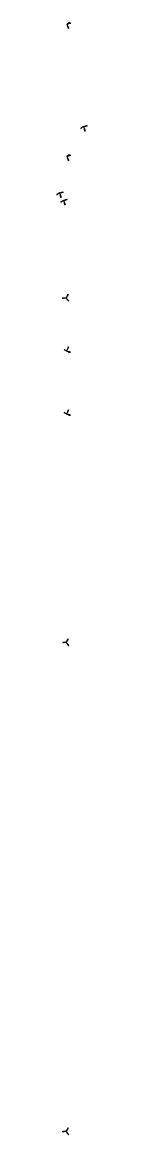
# Model space of a CAD drawing. Header units: millimetres. Extents: x -4559 to 51, y -1000 to 1000.
# Drawn here: x -4398 to -4367, y -906 to 238 of the extents above; entities that cross this region are included whole.
import ezdxf

# ---------------------------------------------------------------- set-up
doc = ezdxf.new("R2010")
doc.units = ezdxf.units.MM
for name, color, linetype in [('PgmDef_10_10', 1, 'Continuous'), ('PgmDef_12_12', 1, 'Continuous'), ('PgmDef_14_14', 1, 'Continuous'), ('PgmDef_9_9', 1, 'Continuous')]:
    doc.layers.add(name, color=color, linetype=linetype)

# ---------------------------------------------------------------- blocks, each defined once
blk = doc.blocks.new('Kontrollpunkt')
at = {"color": 0}
for q in [(0, 6), (8, 0), (0, 0, 4)]:
    blk.add_line((0, 0), q, dxfattribs=at)
for points in [[(0.25, 8, -0.25), (-0.25, 8, -0.25), (-0.25, 8, 0.25), (0, 10, 0), (-0.25, 8, -0.25), (0.25, 8, 0.25), (0, 10, 0), (0.25, 8, -0.25), (0.25, 8, 0.25), (-0.25, 8, 0.25)], [(0.25, 6, -0.25), (-0.25, 6, -0.25), (-0.25, 6, 0.25), (0, 8, 0), (-0.25, 6, -0.25), (0.25, 6, 0.25), (0, 8, 0), (0.25, 6, -0.25), (0.25, 6, 0.25), (-0.25, 6, 0.25)], [(0.25, 0.25, 4), (-0.25, 0.25, 4), (-0.25, -0.25, 4), (0, 0, 6), (-0.25, 0.25, 4), (0.25, -0.25, 4), (0, 0, 6), (0.25, 0.25, 4), (0.25, -0.25, 4), (-0.25, -0.25, 4)], [(0.25, 0.25, 6), (-0.25, 0.25, 6), (-0.25, -0.25, 6), (0, 0, 8), (-0.25, 0.25, 6), (0.25, -0.25, 6), (0, 0, 8), (0.25, 0.25, 6), (0.25, -0.25, 6), (-0.25, -0.25, 6)], [(0.25, 0.25, 8), (-0.25, 0.25, 8), (-0.25, -0.25, 8), (0, 0, 10), (-0.25, 0.25, 8), (0.25, -0.25, 8), (0, 0, 10), (0.25, 0.25, 8), (0.25, -0.25, 8), (-0.25, -0.25, 8)], [(8, 0.25, -0.25), (8, 0.25, 0.25), (8, -0.25, 0.25), (10, 0, 0), (8, 0.25, 0.25), (8, -0.25, -0.25), (10, 0, 0), (8, 0.25, -0.25), (8, -0.25, -0.25), (8, -0.25, 0.25)]]:
    blk.add_polyline3d(points, dxfattribs=at)

msp = doc.modelspace()

# ---------------------------------------------------------------- block references
at = {"layer": 'PgmDef_10_10', "color": 1, "extrusion": (0.736436, -0.210917, -0.642788), "xscale": 0.5000000000000001, "yscale": 0.5000000000000001, "zscale": 0.5000000000000001, "rotation": 280.6184446806123}
for p in [(-1304.5, -2716.9, -3190.6), (-1366.7, -3603.9, -2423.1), (-1366.7, -2705.5, -3176.9)]:
    msp.add_blockref('Kontrollpunkt', p, dxfattribs=at)
at = {"layer": 'PgmDef_12_12', "color": 1, "extrusion": (0.736436, 0.210917, -0.642788), "xscale": 0.4999999999999999, "yscale": 0.4999999999999999, "zscale": 0.4999999999999999, "rotation": 79.38155531938772}
for p in [(1435.2, -3292.2, -2659), (1435.2, -2692.9, -3161.9), (1304.5, -2716.9, -3190.6)]:
    msp.add_blockref('Kontrollpunkt', p, dxfattribs=at)
at = {"layer": 'PgmDef_14_14', "color": 1, "extrusion": (0.776039, 0.173648, 0.606308), "rotation": 103.7296999530042}
for p, xscale, yscale, zscale in [((1082, 2623.8, -3326.9), 0.5, 0.5, 0.5), ((1082, 2623.8, -3326.9), 0.5, 0.5, 0.5), ((1020.8, 2612.2, -3385), 0.5, 0.5, 0.5), ((1012.5, 2982.6, -3099.6), 0.5000000000000001, 0.5000000000000001, 0.5000000000000001), ((1012.5, 2650.5, -3352.8), 0.5000000000000001, 0.5000000000000001, 0.5000000000000001)]:
    msp.add_blockref('Kontrollpunkt', p, dxfattribs=dict(at, xscale=xscale, yscale=yscale, zscale=zscale))
at = {"layer": 'PgmDef_9_9', "color": 1, "extrusion": (0.541899, -0.642788, -0.541451), "xscale": 0.4999999999999999, "yscale": 0.4999999999999999, "zscale": 0.4999999999999999, "rotation": 237.2891371487174}
for p in [(-3384.6, -1560.6, -2318), (-3613, -1413.9, -2090.1), (-3937.3, -1205.6, -1766.8)]:
    msp.add_blockref('Kontrollpunkt', p, dxfattribs=at)

doc.saveas('drawing.dxf')
